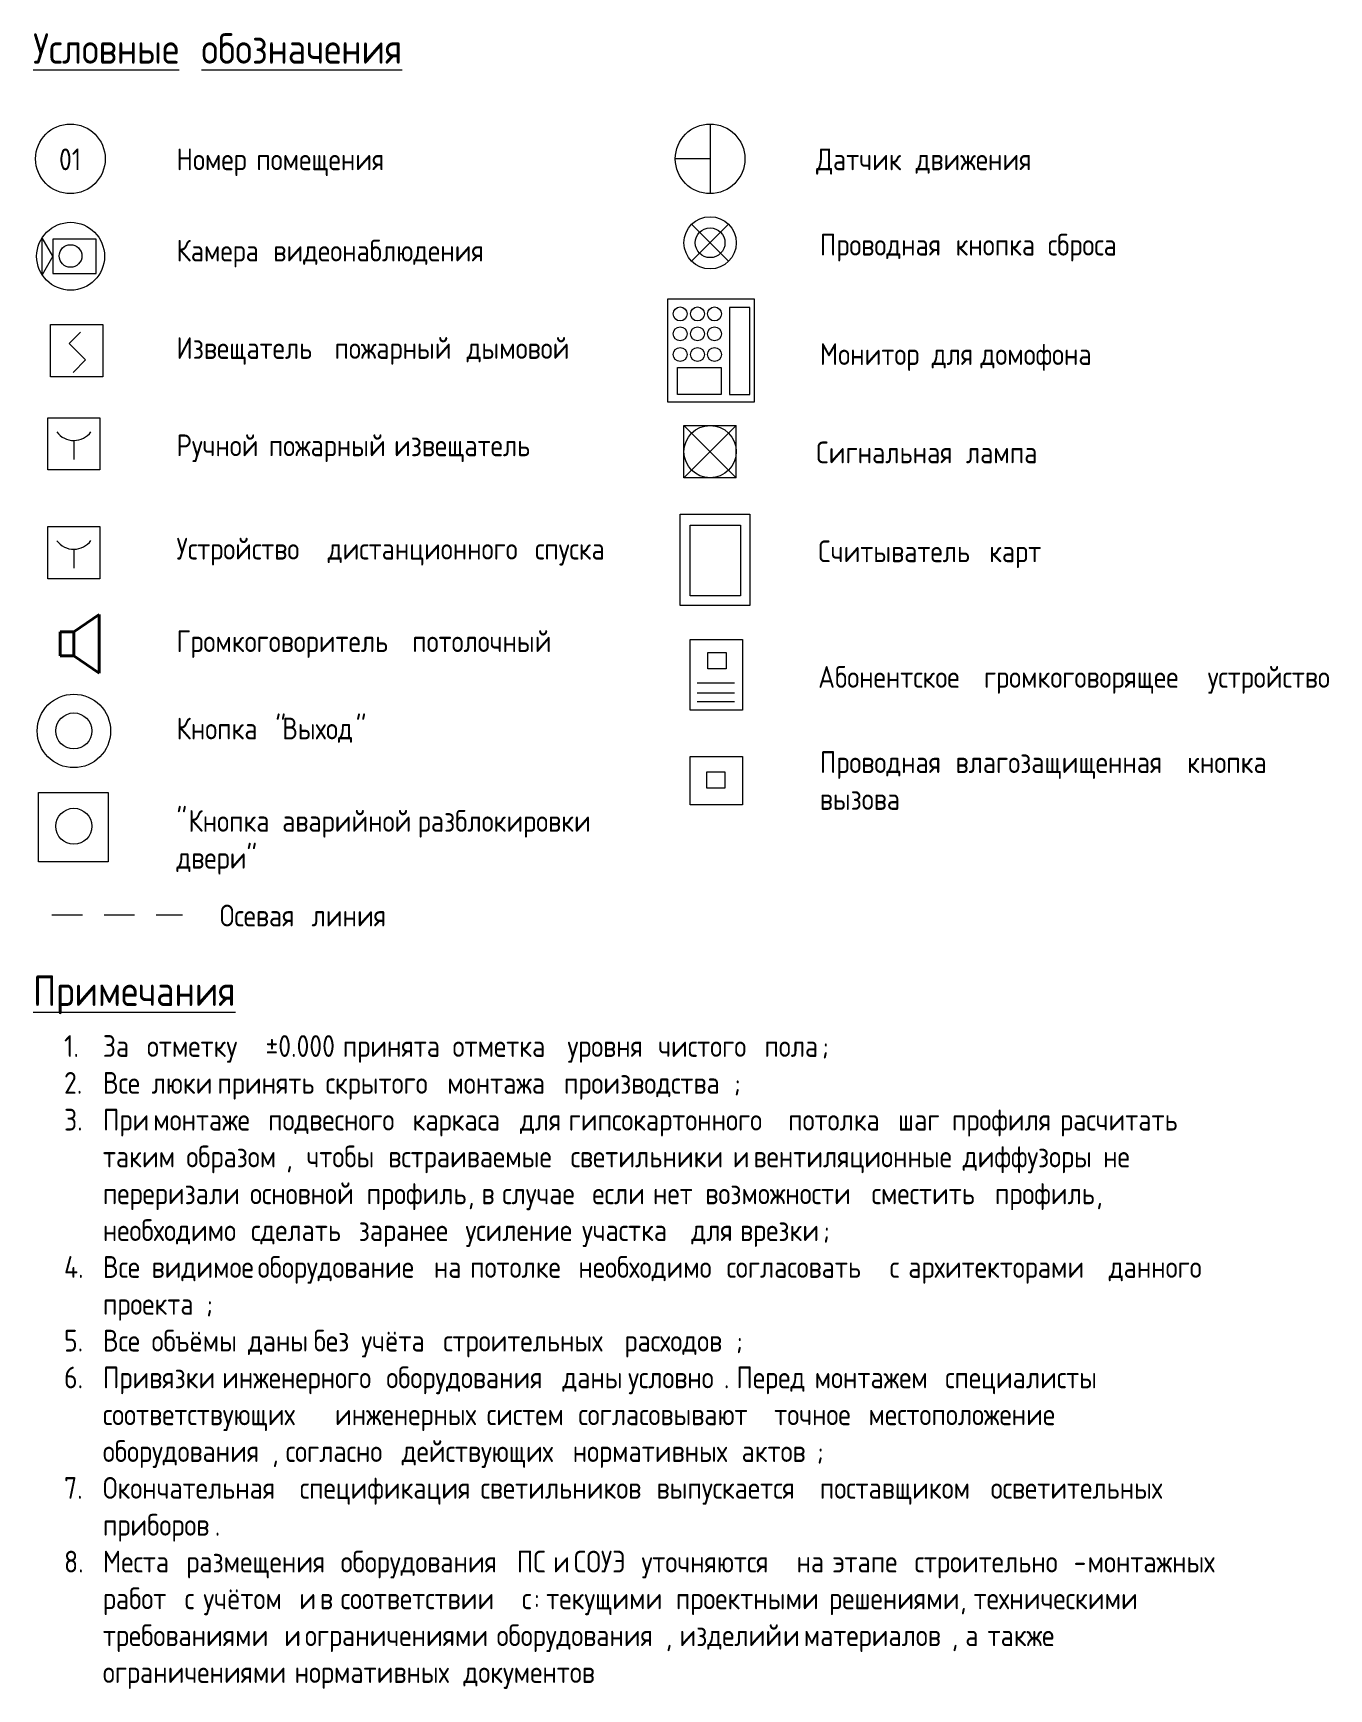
# Model space of a CAD drawing. Header units: millimetres. Extents: x 36059 to 234328, y -8553 to 29000.
# Drawn here: x 84978.3 to 85127.3, y 2999.4 to 3189.7 of the extents above; entities that cross this region are included whole.
import ezdxf

# ---------------------------------------------------------------- set-up
doc = ezdxf.new("R2010")
doc.units = ezdxf.units.MM
doc.linetypes.add('01 Штриховая _4 мм_', pattern=[6, 3.5, -2.5])
for name, color, linetype, lineweight in [('A-DETL', 7, 'Continuous', 9), ('A-DETL-1', 7, '01 Штриховая _4 мм_', 9), ('A-DETL-2', 7, 'Continuous', 40), ('A-DETL-3', 7, 'Continuous', 20), ('G-ANNO-TEXT', 7, 'Continuous', 9)]:
    doc.layers.add(name, color=color, linetype=linetype, lineweight=lineweight)
doc.layers.add('A-DETL-4', color=7, linetype='Continuous', lineweight=9, true_color=0x008040)
doc.styles.add('GOST Common_2', font='GOST_Common.ttf', dxfattribs={"width": 0.9, "height": 3.5})
doc.styles.add('GOST Common_3', font='GOST_Common.ttf', dxfattribs={"width": 0.9, "height": 2.5})

msp = doc.modelspace()

# ---------------------------------------------------------------- texts
at = {"layer": 'G-ANNO-TEXT', "attachment_point": 1}
for s, insert, char_height, width, style in [('\\LУсловные', (84978.33, 3189.7), 3.5, 22.1506, 'GOST Common_2'), ('\\L\\fGOST Common|b0|i0|c204|p34|;\\W.9;\\L ', (84996.61, 3189.7), 3.5, 1.2987, 'GOST Common_2'), ('\\Lобозначения', (84997.68, 3189.7), 3.5, 30.1595, 'GOST Common_2'), ('01', (84981.31, 3176.46), 2.5, 3.319, 'GOST Common_3'), ('Номер', (84994.81, 3176.46), 2.5, 10.1734, 'GOST Common_3'), ('\\fGOST Common|b0|i0|c204|p34|;\\W.9; ', (85003.21, 3176.46), 2.5, 0.938, 'GOST Common_3'), ('помещения', (85003.98, 3176.46), 2.5, 18.543, 'GOST Common_3'), ('Датчик', (85068.33, 3176.46), 2.5, 12.9152, 'GOST Common_3'), ('\\fGOST Common|b0|i0|c204|p34|;\\W.9; ', (85078.99, 3176.46), 2.5, 0.938, 'GOST Common_3'), ('движения', (85079.76, 3176.46), 2.5, 16.0899, 'GOST Common_3'), ('Камера', (84994.81, 3165.97), 2.5, 12.5544, 'GOST Common_3'), ('\\fGOST Common|b0|i0|c204|p34|;\\W.9; ', (85005.17, 3165.97), 2.5, 0.938, 'GOST Common_3'), ('видеонаблюдения', (85005.94, 3165.97), 2.5, 29.8709, 'GOST Common_3'), ('Проводная', (85068.75, 3166.65), 2.5, 17.9658, 'GOST Common_3'), ('\\fGOST Common|b0|i0|c204|p34|;\\W.9; ', (85083.58, 3166.65), 2.5, 0.938, 'GOST Common_3'), ('кнопка', (85084.35, 3166.65), 2.5, 11.9051, 'GOST Common_3'), ('\\fGOST Common|b0|i0|c204|p34|;\\W.9; ', (85094.17, 3166.65), 2.5, 0.938, 'GOST Common_3'), ('сброса', (85094.95, 3166.65), 2.5, 11.3278, 'GOST Common_3'), ('\\fGOST Common|b0|i0|c204|p34|;\\W.9; ', (84994.81, 3161.74), 2.5, 0.938, 'GOST Common_3'), ('Извещатель', (84994.81, 3154.77), 2.5, 21.0683, 'GOST Common_3'), ('\\fGOST Common|b0|i0|c204|p34|;\\W.9; ', (85012.19, 3154.77), 2.5, 0.938, 'GOST Common_3'), ('пожарный', (85012.97, 3154.77), 2.5, 16.5228, 'GOST Common_3'), ('дымовой', (85028.15, 3154.77), 2.5, 14.0696, 'GOST Common_3'), ('Монитор', (85068.75, 3154.07), 2.5, 14.6468, 'GOST Common_3'), ('\\fGOST Common|b0|i0|c204|p34|;\\W.9; ', (85080.84, 3154.07), 2.5, 0.938, 'GOST Common_3'), ('\\fGOST Common|b0|i0|c204|p34|;\\W.9; ', (85086.43, 3154.07), 2.5, 0.938, 'GOST Common_3'), ('домофона', (85087.21, 3154.07), 2.5, 16.5228, 'GOST Common_3'), ('для', (85081.61, 3154.07), 2.5, 5.8443, 'GOST Common_3'), ('Ручной', (84994.81, 3143.58), 2.5, 11.9051, 'GOST Common_3'), ('\\fGOST Common|b0|i0|c204|p34|;\\W.9; ', (85004.63, 3143.58), 2.5, 0.938, 'GOST Common_3'), ('пожарный', (85005.41, 3143.58), 2.5, 16.5228, 'GOST Common_3'), ('\\fGOST Common|b0|i0|c204|p34|;\\W.9; ', (85019.04, 3143.58), 2.5, 0.938, 'GOST Common_3'), ('извещатель', (85019.81, 3143.58), 2.5, 20.8519, 'GOST Common_3'), ('\\fGOST Common|b0|i0|c204|p34|;\\W.9; ', (85037.02, 3143.58), 2.5, 0.938, 'GOST Common_3'), ('Сигнальная', (85068.33, 3142.77), 2.5, 19.9139, 'GOST Common_3'), ('\\fGOST Common|b0|i0|c204|p34|;\\W.9; ', (85084.76, 3142.77), 2.5, 0.938, 'GOST Common_3'), ('лампа', (85085.54, 3142.77), 2.5, 10.3899, 'GOST Common_3'), ('Устройство', (84994.81, 3131.7), 2.5, 20.1304, 'GOST Common_3'), ('\\fGOST Common|b0|i0|c204|p34|;\\W.9; ', (85011.42, 3131.7), 2.5, 0.938, 'GOST Common_3'), ('\\fGOST Common|b0|i0|c204|p34|;\\W.9; ', (85035.23, 3131.7), 2.5, 0.938, 'GOST Common_3'), ('Считыватель', (85068.56, 3131.4), 2.5, 22.8721, 'GOST Common_3'), ('\\fGOST Common|b0|i0|c204|p34|;\\W.9; ', (85087.44, 3131.4), 2.5, 0.938, 'GOST Common_3'), ('дистанционного', (85012.19, 3131.7), 2.5, 27.9228, 'GOST Common_3'), ('спуска', (85036.01, 3131.7), 2.5, 11.3278, 'GOST Common_3'), ('карт', (85088.21, 3131.4), 2.5, 8.5139, 'GOST Common_3'), ('Громкоговоритель', (84994.81, 3121.07), 2.5, 31.8911, 'GOST Common_3'), ('\\fGOST Common|b0|i0|c204|p34|;\\W.9; ', (85021.12, 3121.07), 2.5, 0.938, 'GOST Common_3'), ('потолочный', (85021.9, 3121.07), 2.5, 20.2025, 'GOST Common_3'), ('Абонентское', (85068.56, 3116.96), 2.5, 22.1506, 'GOST Common_3'), ('\\fGOST Common|b0|i0|c204|p34|;\\W.9; ', (85086.84, 3116.96), 2.5, 0.938, 'GOST Common_3'), ('громкоговорящее', (85087.61, 3116.96), 2.5, 30.2316, 'GOST Common_3'), ('\\fGOST Common|b0|i0|c204|p34|;\\W.9; ', (85112.56, 3116.96), 2.5, 0.938, 'GOST Common_3'), ('устройство', (85113.33, 3116.96), 2.5, 19.9139, 'GOST Common_3'), ('Кнопка', (84994.81, 3111.03), 2.5, 12.1215, 'GOST Common_3'), (' "', (85004.81, 3111.03), 2.5, 2.5975, 'GOST Common_3'), ('Выход', (85006.96, 3111.03), 2.5, 10.2456, 'GOST Common_3'), ('\\fGOST Common|b0|i0|c204|p34|;\\W.9;"', (85015.41, 3111.03), 2.5, 1.6595, 'GOST Common_3'), ('Проводная', (85068.75, 3107.16), 2.5, 17.9658, 'GOST Common_3'), ('\\fGOST Common|b0|i0|c204|p34|;\\W.9; ', (85083.58, 3107.16), 2.5, 0.938, 'GOST Common_3'), ('влагозащищенная', (85084.35, 3107.16), 2.5, 31.3139, 'GOST Common_3'), ('\\fGOST Common|b0|i0|c204|p34|;\\W.9; ', (85110.19, 3107.16), 2.5, 0.938, 'GOST Common_3'), ('кнопка', (85110.96, 3107.16), 2.5, 11.9051, 'GOST Common_3'), ('\\fGOST Common|b0|i0|c204|p34|;\\W.9; ', (85120.78, 3107.16), 2.5, 0.938, 'GOST Common_3'), ('\\fGOST Common|b0|i0|c204|p34|;\\W.9;"', (84994.81, 3100.41), 2.5, 1.6595, 'GOST Common_3'), ('вызова', (85068.75, 3102.93), 2.5, 11.9772, 'GOST Common_3'), ('Кнопка', (84996.18, 3100.41), 2.5, 12.1215, 'GOST Common_3'), ('\\fGOST Common|b0|i0|c204|p34|;\\W.9; ', (85006.18, 3100.41), 2.5, 0.938, 'GOST Common_3'), ('аварийной', (85006.96, 3100.41), 2.5, 17.9658, 'GOST Common_3'), ('\\fGOST Common|b0|i0|c204|p34|;\\W.9; ', (85021.78, 3100.41), 2.5, 0.938, 'GOST Common_3'), ('разблокировки', (85022.55, 3100.41), 2.5, 25.3975, 'GOST Common_3'), ('\\fGOST Common|b0|i0|c204|p34|;\\W.9; ', (85043.51, 3100.41), 2.5, 0.938, 'GOST Common_3'), ('двери', (84994.81, 3096.17), 2.5, 9.7405, 'GOST Common_3'), ('\\fGOST Common|b0|i0|c204|p34|;\\W.9;"', (85002.85, 3096.17), 2.5, 1.6595, 'GOST Common_3'), ('Осевая', (84999.79, 3089.53), 2.5, 11.8329, 'GOST Common_3'), ('\\fGOST Common|b0|i0|c204|p34|;\\W.9; ', (85009.55, 3089.53), 2.5, 0.938, 'GOST Common_3'), ('линия', (85010.33, 3089.53), 2.5, 9.7405, 'GOST Common_3'), ('\\LПримечания', (84978.33, 3081.38), 3.5, 28.4278, 'GOST Common_2'), ('1.', (84981.89, 3074.53), 2.5, 5.4117, 'GOST Common_3'), ('За', (84986.35, 3074.53), 2.5, 4.257, 'GOST Common_3'), (' ±0.000 ', (85003.68, 3074.53), 2.5, 12.4101, 'GOST Common_3'), ('\\fGOST Common|b0|i0|c204|p34|;\\W.9; ', (85025.76, 3074.53), 2.5, 0.938, 'GOST Common_3'), ('\\fGOST Common|b0|i0|c204|p34|;\\W.9; ', (85038.98, 3074.53), 2.5, 0.938, 'GOST Common_3'), ('\\fGOST Common|b0|i0|c204|p34|;\\W.9; ', (85049.4, 3074.53), 2.5, 0.938, 'GOST Common_3'), ('\\fGOST Common|b0|i0|c204|p34|;\\W.9; ', (85061.6, 3074.53), 2.5, 0.938, 'GOST Common_3'), ('отметку', (84991.41, 3074.53), 2.5, 14.8633, 'GOST Common_3'), ('принята', (85013.92, 3074.53), 2.5, 14.3582, 'GOST Common_3'), ('отметка', (85026.54, 3074.53), 2.5, 15.0797, 'GOST Common_3'), ('уровня', (85039.75, 3074.53), 2.5, 11.6886, 'GOST Common_3'), ('чистого', (85050.17, 3074.53), 2.5, 13.8532, 'GOST Common_3'), ('пола', (85062.38, 3074.53), 2.5, 8.0089, 'GOST Common_3'), ('\\fGOST Common|b0|i0|c204|p34|;\\W.9;;', (85068.98, 3074.53), 2.5, 0.938, 'GOST Common_3'), ('2.', (84981.89, 3070.29), 2.5, 5.4117, 'GOST Common_3'), ('Все', (84986.35, 3070.29), 2.5, 5.8443, 'GOST Common_3'), ('\\fGOST Common|b0|i0|c204|p34|;\\W.9; ', (84991.18, 3070.29), 2.5, 0.938, 'GOST Common_3'), ('\\fGOST Common|b0|i0|c204|p34|;\\W.9; ', (84998.74, 3070.29), 2.5, 0.938, 'GOST Common_3'), ('\\fGOST Common|b0|i0|c204|p34|;\\W.9; ', (85011.18, 3070.29), 2.5, 0.938, 'GOST Common_3'), ('\\fGOST Common|b0|i0|c204|p34|;\\W.9; ', (85025.17, 3070.29), 2.5, 0.938, 'GOST Common_3'), ('\\fGOST Common|b0|i0|c204|p34|;\\W.9; ', (85038.56, 3070.29), 2.5, 0.938, 'GOST Common_3'), ('люки', (84991.95, 3070.29), 2.5, 8.2253, 'GOST Common_3'), ('принять', (84999.51, 3070.29), 2.5, 14.1418, 'GOST Common_3'), ('скрытого', (85011.95, 3070.29), 2.5, 16.0177, 'GOST Common_3'), ('монтажа', (85025.94, 3070.29), 2.5, 15.2962, 'GOST Common_3'), ('производства', (85039.34, 3070.29), 2.5, 23.6658, 'GOST Common_3'), ('\\fGOST Common|b0|i0|c204|p34|;\\W.9;;', (85058.86, 3070.29), 2.5, 0.938, 'GOST Common_3'), ('3.', (84981.89, 3066.06), 2.5, 5.4117, 'GOST Common_3'), ('При', (84986.35, 3066.06), 2.5, 6.0608, 'GOST Common_3'), ('\\fGOST Common|b0|i0|c204|p34|;\\W.9; ', (84991.35, 3066.06), 2.5, 0.938, 'GOST Common_3'), ('монтаже', (84992.13, 3066.06), 2.5, 15.0797, 'GOST Common_3'), ('\\fGOST Common|b0|i0|c204|p34|;\\W.9; ', (85004.57, 3066.06), 2.5, 0.938, 'GOST Common_3'), ('подвесного', (85005.34, 3066.06), 2.5, 19.1924, 'GOST Common_3'), ('\\fGOST Common|b0|i0|c204|p34|;\\W.9; ', (85021.18, 3066.06), 2.5, 0.938, 'GOST Common_3'), ('каркаса', (85021.95, 3066.06), 2.5, 13.9975, 'GOST Common_3'), ('\\fGOST Common|b0|i0|c204|p34|;\\W.9; ', (85033.5, 3066.06), 2.5, 0.938, 'GOST Common_3'), ('для', (85034.28, 3066.06), 2.5, 5.8443, 'GOST Common_3'), ('\\fGOST Common|b0|i0|c204|p34|;\\W.9; ', (85039.1, 3066.06), 2.5, 0.938, 'GOST Common_3'), ('гипсокартонного', (85039.87, 3066.06), 2.5, 29.6544, 'GOST Common_3'), ('\\fGOST Common|b0|i0|c204|p34|;\\W.9; ', (85064.34, 3066.06), 2.5, 0.938, 'GOST Common_3'), ('потолка', (85065.11, 3066.06), 2.5, 14.3582, 'GOST Common_3'), ('\\fGOST Common|b0|i0|c204|p34|;\\W.9; ', (85076.96, 3066.06), 2.5, 0.938, 'GOST Common_3'), ('шаг', (85077.73, 3066.06), 2.5, 6.5658, 'GOST Common_3'), ('\\fGOST Common|b0|i0|c204|p34|;\\W.9; ', (85083.15, 3066.06), 2.5, 0.938, 'GOST Common_3'), ('профиля', (85083.93, 3066.06), 2.5, 14.1418, 'GOST Common_3'), ('\\fGOST Common|b0|i0|c204|p34|;\\W.9; ', (85095.59, 3066.06), 2.5, 0.938, 'GOST Common_3'), ('расчитать', (85096.37, 3066.06), 2.5, 18.6873, 'GOST Common_3'), ('\\fGOST Common|b0|i0|c204|p34|;\\W.9; ', (85111.79, 3066.06), 2.5, 0.938, 'GOST Common_3'), ('таким', (84986.35, 3061.83), 2.5, 10.6785, 'GOST Common_3'), ('\\fGOST Common|b0|i0|c204|p34|;\\W.9; ', (84995.16, 3061.83), 2.5, 0.938, 'GOST Common_3'), ('образом', (84995.94, 3061.83), 2.5, 13.9253, 'GOST Common_3'), ('чтобы', (85009.75, 3061.83), 2.5, 10.462, 'GOST Common_3'), ('\\fGOST Common|b0|i0|c204|p34|;\\W.9; ', (85018.38, 3061.83), 2.5, 0.938, 'GOST Common_3'), ('встраиваемые', (85019.16, 3061.83), 2.5, 24.4595, 'GOST Common_3'), ('\\fGOST Common|b0|i0|c204|p34|;\\W.9; ', (85039.34, 3061.83), 2.5, 0.938, 'GOST Common_3'), ('светильники', (85040.11, 3061.83), 2.5, 21.6456, 'GOST Common_3'), ('\\fGOST Common|b0|i0|c204|p34|;\\W.9; ', (85057.97, 3061.83), 2.5, 0.938, 'GOST Common_3'), ('\\fGOST Common|b0|i0|c204|p34|;\\W.9;и', (85058.74, 3061.83), 2.5, 1.9481, 'GOST Common_3'), ('\\fGOST Common|b0|i0|c204|p34|;\\W.9; ', (85060.35, 3061.83), 2.5, 0.938, 'GOST Common_3'), ('вентиляционные', (85061.13, 3061.83), 2.5, 28.2114, 'GOST Common_3'), ('\\fGOST Common|b0|i0|c204|p34|;\\W.9; ', (85084.4, 3061.83), 2.5, 0.938, 'GOST Common_3'), ('диффузоры', (85085.18, 3061.83), 2.5, 18.6152, 'GOST Common_3'), ('\\fGOST Common|b0|i0|c204|p34|;\\W.9; ', (85100.53, 3061.83), 2.5, 0.938, 'GOST Common_3'), ('не', (85101.31, 3061.83), 2.5, 3.8962, 'GOST Common_3'), ('\\fGOST Common|b0|i0|c204|p34|;\\W.9; ', (85104.52, 3061.83), 2.5, 0.938, 'GOST Common_3'), (',  ', (85007.43, 3061.83), 2.5, 2.8139, 'GOST Common_3'), ('переризали', (84986.35, 3057.59), 2.5, 19.5532, 'GOST Common_3'), ('\\fGOST Common|b0|i0|c204|p34|;\\W.9; ', (85002.49, 3057.59), 2.5, 0.938, 'GOST Common_3'), ('основной', (85003.26, 3057.59), 2.5, 15.2962, 'GOST Common_3'), ('\\fGOST Common|b0|i0|c204|p34|;\\W.9; ', (85015.88, 3057.59), 2.5, 0.938, 'GOST Common_3'), ('профиль', (85016.66, 3057.59), 2.5, 14.1418, 'GOST Common_3'), ('\\fGOST Common|b0|i0|c204|p34|;\\W.9; ', (85031.48, 3057.59), 2.5, 0.938, 'GOST Common_3'), ('\\fGOST Common|b0|i0|c204|p34|;\\W.9; ', (85041.84, 3057.59), 2.5, 0.938, 'GOST Common_3'), ('\\fGOST Common|b0|i0|c204|p34|;\\W.9; ', (85048.8, 3057.59), 2.5, 0.938, 'GOST Common_3'), ('\\fGOST Common|b0|i0|c204|p34|;\\W.9; ', (85054.81, 3057.59), 2.5, 0.938, 'GOST Common_3'), ('возможности', (85055.59, 3057.59), 2.5, 22.2228, 'GOST Common_3'), ('\\fGOST Common|b0|i0|c204|p34|;\\W.9; ', (85073.92, 3057.59), 2.5, 0.938, 'GOST Common_3'), ('\\fGOST Common|b0|i0|c204|p34|;\\W.9; ', (85088.09, 3057.59), 2.5, 0.938, 'GOST Common_3'), ('профиль', (85088.87, 3057.59), 2.5, 14.1418, 'GOST Common_3'), (', ', (85028.32, 3057.59), 2.5, 1.8759, 'GOST Common_3'), ('\\fGOST Common|b0|i0|c204|p34|;\\W.9;в', (85029.87, 3057.59), 2.5, 1.9481, 'GOST Common_3'), ('случае', (85032.25, 3057.59), 2.5, 11.6165, 'GOST Common_3'), ('если', (85042.61, 3057.59), 2.5, 7.5038, 'GOST Common_3'), ('нет', (85049.58, 3057.59), 2.5, 6.3494, 'GOST Common_3'), ('сместить', (85074.7, 3057.59), 2.5, 16.2342, 'GOST Common_3'), (', ', (85100.53, 3057.59), 2.5, 1.8759, 'GOST Common_3'), ('необходимо', (84986.35, 3053.36), 2.5, 19.6975, 'GOST Common_3'), ('\\fGOST Common|b0|i0|c204|p34|;\\W.9; ', (85002.61, 3053.36), 2.5, 0.938, 'GOST Common_3'), ('\\fGOST Common|b0|i0|c204|p34|;\\W.9; ', (85014.99, 3053.36), 2.5, 0.938, 'GOST Common_3'), ('\\fGOST Common|b0|i0|c204|p34|;\\W.9; ', (85027.25, 3053.36), 2.5, 0.938, 'GOST Common_3'), ('\\fGOST Common|b0|i0|c204|p34|;\\W.9; ', (85040.65, 3053.36), 2.5, 0.938, 'GOST Common_3'), ('\\fGOST Common|b0|i0|c204|p34|;\\W.9; ', (85053.21, 3053.36), 2.5, 0.938, 'GOST Common_3'), ('\\fGOST Common|b0|i0|c204|p34|;\\W.9; ', (85058.8, 3053.36), 2.5, 0.938, 'GOST Common_3'), ('сделать', (85003.38, 3053.36), 2.5, 14.0696, 'GOST Common_3'), ('заранее', (85015.76, 3053.36), 2.5, 13.9253, 'GOST Common_3'), ('усиление', (85028.03, 3053.36), 2.5, 15.2962, 'GOST Common_3'), ('участка', (85041.42, 3053.36), 2.5, 14.2861, 'GOST Common_3'), ('для', (85053.98, 3053.36), 2.5, 5.8443, 'GOST Common_3'), ('врезки', (85059.58, 3053.36), 2.5, 11.5443, 'GOST Common_3'), ('\\fGOST Common|b0|i0|c204|p34|;\\W.9;;', (85069.1, 3053.36), 2.5, 0.938, 'GOST Common_3'), ('4.', (84981.89, 3049.13), 2.5, 5.4117, 'GOST Common_3'), ('Все', (84986.35, 3049.13), 2.5, 5.8443, 'GOST Common_3'), ('\\fGOST Common|b0|i0|c204|p34|;\\W.9; ', (84991.18, 3049.13), 2.5, 0.938, 'GOST Common_3'), ('видимое', (84991.95, 3049.13), 2.5, 13.8532, 'GOST Common_3'), ('\\fGOST Common|b0|i0|c204|p34|;\\W.9; ', (85003.38, 3049.13), 2.5, 0.938, 'GOST Common_3'), ('оборудование', (85004.15, 3049.13), 2.5, 23.5937, 'GOST Common_3'), ('\\fGOST Common|b0|i0|c204|p34|;\\W.9; ', (85023.62, 3049.13), 2.5, 0.938, 'GOST Common_3'), ('на', (85024.39, 3049.13), 2.5, 4.1127, 'GOST Common_3'), ('\\fGOST Common|b0|i0|c204|p34|;\\W.9; ', (85027.79, 3049.13), 2.5, 0.938, 'GOST Common_3'), ('потолке', (85028.56, 3049.13), 2.5, 14.1418, 'GOST Common_3'), ('\\fGOST Common|b0|i0|c204|p34|;\\W.9; ', (85040.23, 3049.13), 2.5, 0.938, 'GOST Common_3'), ('необходимо', (85041, 3049.13), 2.5, 19.6975, 'GOST Common_3'), ('\\fGOST Common|b0|i0|c204|p34|;\\W.9; ', (85057.26, 3049.13), 2.5, 0.938, 'GOST Common_3'), ('согласовать', (85058.03, 3049.13), 2.5, 21.7899, 'GOST Common_3'), ('\\fGOST Common|b0|i0|c204|p34|;\\W.9; ', (85076.01, 3049.13), 2.5, 0.938, 'GOST Common_3'), ('\\fGOST Common|b0|i0|c204|p34|;\\W.9;с', (85076.78, 3049.13), 2.5, 1.6595, 'GOST Common_3'), ('\\fGOST Common|b0|i0|c204|p34|;\\W.9; ', (85078.15, 3049.13), 2.5, 0.938, 'GOST Common_3'), ('архитекторами', (85078.92, 3049.13), 2.5, 26.9848, 'GOST Common_3'), ('\\fGOST Common|b0|i0|c204|p34|;\\W.9; ', (85101.19, 3049.13), 2.5, 0.938, 'GOST Common_3'), ('данного', (85101.96, 3049.13), 2.5, 13.8532, 'GOST Common_3'), ('\\fGOST Common|b0|i0|c204|p34|;\\W.9; ', (85113.39, 3049.13), 2.5, 0.938, 'GOST Common_3'), ('проекта', (84986.35, 3044.89), 2.5, 14.3582, 'GOST Common_3'), ('\\fGOST Common|b0|i0|c204|p34|;\\W.9;;', (84998.2, 3044.89), 2.5, 0.938, 'GOST Common_3'), ('5.', (84981.89, 3040.66), 2.5, 5.4117, 'GOST Common_3'), ('Все', (84986.35, 3040.66), 2.5, 5.8443, 'GOST Common_3'), ('\\fGOST Common|b0|i0|c204|p34|;\\W.9; ', (84991.18, 3040.66), 2.5, 0.938, 'GOST Common_3'), ('объёмы', (84991.95, 3040.66), 2.5, 12.4823, 'GOST Common_3'), ('\\fGOST Common|b0|i0|c204|p34|;\\W.9; ', (85002.25, 3040.66), 2.5, 0.938, 'GOST Common_3'), ('даны', (85003.02, 3040.66), 2.5, 8.2253, 'GOST Common_3'), ('\\fGOST Common|b0|i0|c204|p34|;\\W.9; ', (85009.81, 3040.66), 2.5, 0.938, 'GOST Common_3'), ('без', (85010.58, 3040.66), 2.5, 5.7, 'GOST Common_3'), ('\\fGOST Common|b0|i0|c204|p34|;\\W.9; ', (85015.29, 3040.66), 2.5, 0.938, 'GOST Common_3'), ('учёта', (85016.06, 3040.66), 2.5, 10.462, 'GOST Common_3'), ('\\fGOST Common|b0|i0|c204|p34|;\\W.9; ', (85024.69, 3040.66), 2.5, 0.938, 'GOST Common_3'), ('строительных', (85025.47, 3040.66), 2.5, 24.3152, 'GOST Common_3'), ('\\fGOST Common|b0|i0|c204|p34|;\\W.9; ', (85045.53, 3040.66), 2.5, 0.938, 'GOST Common_3'), ('расходов', (85046.3, 3040.66), 2.5, 15.5127, 'GOST Common_3'), ('\\fGOST Common|b0|i0|c204|p34|;\\W.9;;', (85059.1, 3040.66), 2.5, 0.938, 'GOST Common_3'), ('6.', (84981.89, 3036.43), 2.5, 5.4117, 'GOST Common_3'), ('Привязки', (84986.35, 3036.43), 2.5, 15.657, 'GOST Common_3'), ('\\fGOST Common|b0|i0|c204|p34|;\\W.9; ', (84999.27, 3036.43), 2.5, 0.938, 'GOST Common_3'), ('\\fGOST Common|b0|i0|c204|p34|;\\W.9; ', (85018.14, 3036.43), 2.5, 0.938, 'GOST Common_3'), ('оборудования', (85018.92, 3036.43), 2.5, 23.5937, 'GOST Common_3'), ('\\fGOST Common|b0|i0|c204|p34|;\\W.9; ', (85038.38, 3036.43), 2.5, 0.938, 'GOST Common_3'), ('\\fGOST Common|b0|i0|c204|p34|;\\W.9; ', (85045.94, 3036.43), 2.5, 0.938, 'GOST Common_3'), ('Перед', (85059.16, 3036.43), 2.5, 9.957, 'GOST Common_3'), ('\\fGOST Common|b0|i0|c204|p34|;\\W.9; ', (85067.38, 3036.43), 2.5, 0.938, 'GOST Common_3'), ('\\fGOST Common|b0|i0|c204|p34|;\\W.9; ', (85082.38, 3036.43), 2.5, 0.938, 'GOST Common_3'), ('\\fGOST Common|b0|i0|c204|p34|;\\W.9; ', (85101.31, 3036.43), 2.5, 0.938, 'GOST Common_3'), ('инженерного', (85000.05, 3036.43), 2.5, 21.9342, 'GOST Common_3'), ('даны', (85039.16, 3036.43), 2.5, 8.2253, 'GOST Common_3'), ('условно', (85046.72, 3036.43), 2.5, 13.3481, 'GOST Common_3'), ('. ', (85057.73, 3036.43), 2.5, 1.7316, 'GOST Common_3'), ('монтажем', (85068.15, 3036.43), 2.5, 17.2443, 'GOST Common_3'), ('специалисты', (85083.15, 3036.43), 2.5, 22.0063, 'GOST Common_3'), ('\\fGOST Common|b0|i0|c204|p34|;\\W.9; ', (85012.25, 3032.19), 2.5, 0.938, 'GOST Common_3'), ('\\fGOST Common|b0|i0|c204|p34|;\\W.9; ', (85029.69, 3032.19), 2.5, 0.938, 'GOST Common_3'), ('\\fGOST Common|b0|i0|c204|p34|;\\W.9; ', (85040.23, 3032.19), 2.5, 0.938, 'GOST Common_3'), ('\\fGOST Common|b0|i0|c204|p34|;\\W.9; ', (85062.73, 3032.19), 2.5, 0.938, 'GOST Common_3'), ('\\fGOST Common|b0|i0|c204|p34|;\\W.9; ', (85073.57, 3032.19), 2.5, 0.938, 'GOST Common_3'), ('\\fGOST Common|b0|i0|c204|p34|;\\W.9; ', (85097.62, 3032.19), 2.5, 0.938, 'GOST Common_3'), ('соответствующих', (84986.35, 3032.19), 2.5, 31.3861, 'GOST Common_3'), ('инженерных', (85013.02, 3032.19), 2.5, 20.2025, 'GOST Common_3'), ('систем', (85030.47, 3032.19), 2.5, 11.8329, 'GOST Common_3'), ('согласовывают', (85041, 3032.19), 2.5, 26.3354, 'GOST Common_3'), ('точное', (85063.51, 3032.19), 2.5, 12.1937, 'GOST Common_3'), ('местоположение', (85074.34, 3032.19), 2.5, 28.2114, 'GOST Common_3'), ('оборудования', (84986.35, 3027.96), 2.5, 23.5937, 'GOST Common_3'), ('согласно', (85007.37, 3027.96), 2.5, 15.224, 'GOST Common_3'), ('\\fGOST Common|b0|i0|c204|p34|;\\W.9; ', (85019.93, 3027.96), 2.5, 0.938, 'GOST Common_3'), ('действующих', (85020.7, 3027.96), 2.5, 22.8721, 'GOST Common_3'), ('\\fGOST Common|b0|i0|c204|p34|;\\W.9; ', (85039.57, 3027.96), 2.5, 0.938, 'GOST Common_3'), ('нормативных', (85040.35, 3027.96), 2.5, 22.5835, 'GOST Common_3'), ('\\fGOST Common|b0|i0|c204|p34|;\\W.9; ', (85058.98, 3027.96), 2.5, 0.938, 'GOST Common_3'), ('актов', (85059.76, 3027.96), 2.5, 10.462, 'GOST Common_3'), ('\\fGOST Common|b0|i0|c204|p34|;\\W.9;;', (85068.39, 3027.96), 2.5, 0.938, 'GOST Common_3'), (', ', (85005.82, 3027.96), 2.5, 1.8759, 'GOST Common_3'), ('7.', (84981.89, 3023.73), 2.5, 5.4117, 'GOST Common_3'), ('Окончательная', (84986.35, 3023.73), 2.5, 26.4797, 'GOST Common_3'), ('\\fGOST Common|b0|i0|c204|p34|;\\W.9; ', (85008.2, 3023.73), 2.5, 0.938, 'GOST Common_3'), ('спецификация', (85008.98, 3023.73), 2.5, 24.243, 'GOST Common_3'), ('\\fGOST Common|b0|i0|c204|p34|;\\W.9; ', (85028.98, 3023.73), 2.5, 0.938, 'GOST Common_3'), ('светильников', (85029.75, 3023.73), 2.5, 23.5937, 'GOST Common_3'), ('\\fGOST Common|b0|i0|c204|p34|;\\W.9; ', (85049.22, 3023.73), 2.5, 0.938, 'GOST Common_3'), ('выпускается', (85049.99, 3023.73), 2.5, 21.7899, 'GOST Common_3'), ('\\fGOST Common|b0|i0|c204|p34|;\\W.9; ', (85067.97, 3023.73), 2.5, 0.938, 'GOST Common_3'), ('поставщиком', (85068.75, 3023.73), 2.5, 22.8721, 'GOST Common_3'), ('\\fGOST Common|b0|i0|c204|p34|;\\W.9; ', (85087.62, 3023.73), 2.5, 0.938, 'GOST Common_3'), ('осветительных', (85088.39, 3023.73), 2.5, 26.2633, 'GOST Common_3'), ('\\fGOST Common|b0|i0|c204|p34|;\\W.9; ', (85110.06, 3023.73), 2.5, 0.938, 'GOST Common_3'), ('приборов', (84986.35, 3019.49), 2.5, 15.5848, 'GOST Common_3'), ('\\fGOST Common|b0|i0|c204|p34|;\\W.9;.', (84999.21, 3019.49), 2.5, 0.7937, 'GOST Common_3'), ('8.', (84981.89, 3015.26), 2.5, 5.4117, 'GOST Common_3'), ('Места', (84986.35, 3015.26), 2.5, 10.6785, 'GOST Common_3'), ('\\fGOST Common|b0|i0|c204|p34|;\\W.9; ', (84995.16, 3015.26), 2.5, 0.938, 'GOST Common_3'), ('\\fGOST Common|b0|i0|c204|p34|;\\W.9; ', (85012.9, 3015.26), 2.5, 0.938, 'GOST Common_3'), ('оборудования', (85013.68, 3015.26), 2.5, 23.5937, 'GOST Common_3'), ('\\fGOST Common|b0|i0|c204|p34|;\\W.9; ', (85033.15, 3015.26), 2.5, 0.938, 'GOST Common_3'), ('ПС', (85033.92, 3015.26), 2.5, 4.1127, 'GOST Common_3'), ('\\fGOST Common|b0|i0|c204|p34|;\\W.9; ', (85037.31, 3015.26), 2.5, 0.938, 'GOST Common_3'), ('\\fGOST Common|b0|i0|c204|p34|;\\W.9; ', (85039.69, 3015.26), 2.5, 0.938, 'GOST Common_3'), ('СОУЭ', (85040.47, 3015.26), 2.5, 8.5139, 'GOST Common_3'), ('\\fGOST Common|b0|i0|c204|p34|;\\W.9; ', (85047.49, 3015.26), 2.5, 0.938, 'GOST Common_3'), ('\\fGOST Common|b0|i0|c204|p34|;\\W.9; ', (85065.29, 3015.26), 2.5, 0.938, 'GOST Common_3'), ('\\fGOST Common|b0|i0|c204|p34|;\\W.9; ', (85069.46, 3015.26), 2.5, 0.938, 'GOST Common_3'), ('\\fGOST Common|b0|i0|c204|p34|;\\W.9; ', (85078.87, 3015.26), 2.5, 0.938, 'GOST Common_3'), ('\\fGOST Common|b0|i0|c204|p34|;\\W.9; ', (85115.36, 3015.26), 2.5, 0.938, 'GOST Common_3'), ('размещения', (84995.94, 3015.26), 2.5, 20.5633, 'GOST Common_3'), ('\\fGOST Common|b0|i0|c204|p34|;\\W.9;и', (85038.09, 3015.26), 2.5, 1.9481, 'GOST Common_3'), ('уточняются', (85048.27, 3015.26), 2.5, 20.6354, 'GOST Common_3'), ('на', (85066.07, 3015.26), 2.5, 4.1127, 'GOST Common_3'), ('этапе', (85070.23, 3015.26), 2.5, 10.462, 'GOST Common_3'), ('строительно', (85079.64, 3015.26), 2.5, 22.1506, 'GOST Common_3'), ('\\fGOST Common|b0|i0|c204|p34|;\\W.9;-', (85097.92, 3015.26), 2.5, 1.9481, 'GOST Common_3'), ('монтажных', (85099.52, 3015.26), 2.5, 19.1924, 'GOST Common_3'), ('работ', (84986.35, 3011.03), 2.5, 10.462, 'GOST Common_3'), ('\\fGOST Common|b0|i0|c204|p34|;\\W.9; ', (84994.99, 3011.03), 2.5, 0.938, 'GOST Common_3'), ('\\fGOST Common|b0|i0|c204|p34|;\\W.9;с', (84995.76, 3011.03), 2.5, 1.6595, 'GOST Common_3'), ('\\fGOST Common|b0|i0|c204|p34|;\\W.9; ', (84997.13, 3011.03), 2.5, 0.938, 'GOST Common_3'), ('учётом', (84997.9, 3011.03), 2.5, 12.4101, 'GOST Common_3'), ('\\fGOST Common|b0|i0|c204|p34|;\\W.9; ', (85008.14, 3011.03), 2.5, 0.938, 'GOST Common_3'), ('\\fGOST Common|b0|i0|c204|p34|;\\W.9;и', (85008.92, 3011.03), 2.5, 1.9481, 'GOST Common_3'), ('\\fGOST Common|b0|i0|c204|p34|;\\W.9; ', (85010.52, 3011.03), 2.5, 0.938, 'GOST Common_3'), ('\\fGOST Common|b0|i0|c204|p34|;\\W.9;в', (85011.3, 3011.03), 2.5, 1.9481, 'GOST Common_3'), ('\\fGOST Common|b0|i0|c204|p34|;\\W.9; ', (85012.9, 3011.03), 2.5, 0.938, 'GOST Common_3'), ('соответствии', (85013.68, 3011.03), 2.5, 24.3152, 'GOST Common_3'), ('\\fGOST Common|b0|i0|c204|p34|;\\W.9; ', (85033.74, 3011.03), 2.5, 0.938, 'GOST Common_3'), ('\\fGOST Common|b0|i0|c204|p34|;\\W.9;с', (85034.51, 3011.03), 2.5, 1.6595, 'GOST Common_3'), (': ', (85035.88, 3011.03), 2.5, 1.7316, 'GOST Common_3'), ('текущими', (85037.31, 3011.03), 2.5, 17.1, 'GOST Common_3'), ('\\fGOST Common|b0|i0|c204|p34|;\\W.9; ', (85051.42, 3011.03), 2.5, 0.938, 'GOST Common_3'), ('проектными', (85052.2, 3011.03), 2.5, 20.419, 'GOST Common_3'), ('\\fGOST Common|b0|i0|c204|p34|;\\W.9; ', (85069.04, 3011.03), 2.5, 0.938, 'GOST Common_3'), ('решениями', (85069.82, 3011.03), 2.5, 18.2544, 'GOST Common_3'), ('техническими', (85086.43, 3011.03), 2.5, 23.8101, 'GOST Common_3'), ('\\fGOST Common|b0|i0|c204|p34|;\\W.9; ', (85106.07, 3011.03), 2.5, 0.938, 'GOST Common_3'), (', ', (85084.88, 3011.03), 2.5, 1.8759, 'GOST Common_3'), ('требованиями', (84986.35, 3006.79), 2.5, 24.3152, 'GOST Common_3'), ('\\fGOST Common|b0|i0|c204|p34|;\\W.9; ', (85006.42, 3006.79), 2.5, 0.938, 'GOST Common_3'), ('\\fGOST Common|b0|i0|c204|p34|;\\W.9;и', (85007.19, 3006.79), 2.5, 1.9481, 'GOST Common_3'), ('\\fGOST Common|b0|i0|c204|p34|;\\W.9; ', (85008.8, 3006.79), 2.5, 0.938, 'GOST Common_3'), ('ограничениями', (85009.57, 3006.79), 2.5, 25.7582, 'GOST Common_3'), ('\\fGOST Common|b0|i0|c204|p34|;\\W.9; ', (85030.82, 3006.79), 2.5, 0.938, 'GOST Common_3'), ('оборудования', (85031.6, 3006.79), 2.5, 23.5937, 'GOST Common_3'), ('изделий', (85052.61, 3006.79), 2.5, 13.4924, 'GOST Common_3'), ('\\fGOST Common|b0|i0|c204|p34|;\\W.9; ', (85063.74, 3006.79), 2.5, 0.938, 'GOST Common_3'), ('\\fGOST Common|b0|i0|c204|p34|;\\W.9;и', (85064.52, 3006.79), 2.5, 1.9481, 'GOST Common_3'), ('\\fGOST Common|b0|i0|c204|p34|;\\W.9; ', (85066.13, 3006.79), 2.5, 0.938, 'GOST Common_3'), ('материалов', (85066.9, 3006.79), 2.5, 20.6354, 'GOST Common_3'), ('\\fGOST Common|b0|i0|c204|p34|;\\W.9;а', (85085.47, 3006.79), 2.5, 2.1646, 'GOST Common_3'), ('\\fGOST Common|b0|i0|c204|p34|;\\W.9; ', (85087.26, 3006.79), 2.5, 0.938, 'GOST Common_3'), ('также', (85088.03, 3006.79), 2.5, 10.9671, 'GOST Common_3'), ('\\fGOST Common|b0|i0|c204|p34|;\\W.9; ', (85097.08, 3006.79), 2.5, 0.938, 'GOST Common_3'), (', ', (85051.06, 3006.79), 2.5, 1.8759, 'GOST Common_3'), (', ', (85083.93, 3006.79), 2.5, 1.8759, 'GOST Common_3'), ('ограничениями', (84986.35, 3002.56), 2.5, 25.7582, 'GOST Common_3'), ('\\fGOST Common|b0|i0|c204|p34|;\\W.9; ', (85007.61, 3002.56), 2.5, 0.938, 'GOST Common_3'), ('нормативных', (85008.38, 3002.56), 2.5, 22.5835, 'GOST Common_3'), ('\\fGOST Common|b0|i0|c204|p34|;\\W.9; ', (85027.01, 3002.56), 2.5, 0.938, 'GOST Common_3'), ('документов', (85027.79, 3002.56), 2.5, 20.2025, 'GOST Common_3')]:
    msp.add_mtext(s, dxfattribs=dict(at, insert=insert, char_height=char_height, width=width, style=style))

# ---------------------------------------------------------------- linework, layer by layer
at = {"layer": 'A-DETL'}
for p, q in [((85056.14, 3179.27), (85056.14, 3171.27)), ((85056.14, 3175.27), (85052.14, 3175.27)), ((84980.35, 3156.21), (84986.35, 3156.21)), ((84980.35, 3150.21), (84980.35, 3156.21)), ((84986.35, 3156.21), (84986.35, 3150.21)), ((84983.77, 3155.36), (84982.47, 3154.05)), ((84982.47, 3154.05), (84984.36, 3152.16)), ((84984.36, 3152.16), (84982.93, 3150.72)), ((84986.35, 3150.21), (84980.35, 3150.21)), ((84980.03, 3139.5), (84980.03, 3145.5)), ((84980.03, 3145.5), (84986, 3145.5)), ((84986, 3145.5), (84986, 3139.5)), ((84983.03, 3142.89), (84983.03, 3140.7)), ((84986, 3139.5), (84980.03, 3139.5)), ((85053.86, 3120.01), (85059.86, 3120.01)), ((85053.86, 3111.89), (85053.86, 3120.01)), ((85059.86, 3120.01), (85059.86, 3111.89)), ((85055.87, 3118.5), (85057.98, 3118.5)), ((85055.87, 3116.65), (85055.87, 3118.5)), ((85057.98, 3118.5), (85057.98, 3116.65)), ((85057.98, 3116.65), (85055.87, 3116.65)), ((85054.65, 3115.04), (85058.96, 3115.04)), ((85054.65, 3113.9), (85058.96, 3113.9)), ((85054.65, 3112.89), (85058.96, 3112.89)), ((85059.86, 3111.89), (85053.86, 3111.89)), ((85053.86, 3106.56), (85059.86, 3106.56)), ((85053.86, 3101.01), (85053.86, 3106.56)), ((85059.86, 3106.56), (85059.86, 3101.01)), ((85055.75, 3104.79), (85057.85, 3104.79)), ((85055.75, 3102.93), (85055.75, 3104.79)), ((85057.85, 3104.79), (85057.85, 3102.93)), ((85057.85, 3102.93), (85055.75, 3102.93)), ((85059.86, 3101.01), (85053.86, 3101.01))]:
    msp.add_line(p, q, dxfattribs=at)
for centre in [(84982.62, 3175.27), (85056.14, 3175.27)]:
    msp.add_circle(centre, 4, dxfattribs=at)
msp.add_arc((84983.01, 3145.33), 2.44, 216.7613, 324.0228, dxfattribs=at)
at = {"layer": 'A-DETL-1'}
msp.add_line((84980.49, 3088.35), (84995.49, 3088.35), dxfattribs=at)
at = {"layer": 'A-DETL-2'}
for p, q in [((84983.02, 3120.9), (84985.94, 3122.89)), ((84985.94, 3122.89), (84985.94, 3116.15)), ((84981.46, 3120.9), (84981.46, 3118.14)), ((84983.02, 3120.9), (84981.46, 3120.9)), ((84983.02, 3118.14), (84983.02, 3120.9)), ((84981.46, 3118.14), (84983.02, 3118.14)), ((84983.02, 3118.14), (84985.94, 3116.15))]:
    msp.add_line(p, q, dxfattribs=at)
at = {"layer": 'A-DETL-3'}
for p, q in [((85054.02, 3167.74), (85058.26, 3163.5)), ((85058.26, 3167.74), (85054.02, 3163.5)), ((84980.59, 3164.07), (84979.37, 3166.19)), ((84979.37, 3161.95), (84979.37, 3166.19)), ((84985.59, 3166.05), (84980.59, 3166.05)), ((84980.59, 3166.05), (84980.59, 3162.09)), ((84985.59, 3162.09), (84985.59, 3166.05)), ((84980.59, 3164.07), (84979.37, 3161.95)), ((84980.59, 3162.09), (84985.59, 3162.09)), ((85061.26, 3159.12), (85051.26, 3159.12)), ((85051.26, 3159.12), (85051.26, 3147.35)), ((85060.71, 3158.19), (85058.36, 3158.19)), ((85058.36, 3158.19), (85058.36, 3148.19)), ((85060.71, 3148.19), (85060.71, 3158.19)), ((85061.26, 3147.35), (85061.26, 3159.12)), ((85052.41, 3151.27), (85057.41, 3151.27)), ((85052.41, 3148.19), (85052.41, 3151.27)), ((85057.41, 3151.27), (85057.41, 3148.19)), ((85051.26, 3147.35), (85061.26, 3147.35)), ((85057.41, 3148.19), (85052.41, 3148.19)), ((85058.36, 3148.19), (85060.71, 3148.19)), ((85053.14, 3144.61), (85059.14, 3144.61)), ((85053.14, 3138.61), (85053.14, 3144.61)), ((85053.14, 3144.61), (85059.14, 3138.61)), ((85059.14, 3144.61), (85053.14, 3138.61)), ((85059.14, 3138.61), (85059.14, 3144.61)), ((85059.14, 3138.61), (85053.14, 3138.61)), ((85052.71, 3134.44), (85060.71, 3134.44)), ((85052.71, 3123.93), (85052.71, 3134.44)), ((85053.86, 3133.15), (85059.64, 3133.15)), ((85053.86, 3125.05), (85053.86, 3133.15)), ((85059.64, 3133.15), (85059.64, 3125.05)), ((85060.71, 3134.44), (85060.71, 3123.93)), ((84980.03, 3127), (84980.03, 3133)), ((84980.03, 3133), (84986, 3133)), ((84986, 3133), (84986, 3127)), ((84983.03, 3130.39), (84983.03, 3128.2)), ((84986, 3127), (84980.03, 3127)), ((85060.71, 3123.93), (85052.71, 3123.93)), ((85059.64, 3125.05), (85053.86, 3125.05)), ((84978.96, 3102.44), (84986.96, 3102.44)), ((84978.96, 3094.44), (84978.96, 3102.44)), ((84986.96, 3102.44), (84986.96, 3094.44)), ((84986.96, 3094.44), (84978.96, 3094.44))]:
    msp.add_line(p, q, dxfattribs=at)
for centre, radius in [((84982.64, 3164.07), 3.9), ((85056.14, 3165.62), 3), ((85056.14, 3165.62), 1.71), ((84982.64, 3164.1), 1.3), ((85052.7, 3157.44), 0.8), ((85054.69, 3157.44), 0.8), ((85056.65, 3157.44), 0.8), ((85052.7, 3155.15), 0.8), ((85054.69, 3155.15), 0.8), ((85056.65, 3155.15), 0.8), ((85052.7, 3152.77), 0.8), ((85054.69, 3152.77), 0.8), ((85056.65, 3152.77), 0.8), ((85056.14, 3141.61), 3), ((84983.02, 3098.54), 2.07)]:
    msp.add_circle(centre, radius, dxfattribs=at)
msp.add_arc((84983.01, 3132.83), 2.44, 216.7613, 324.0228, dxfattribs=at)
at = {"layer": 'A-DETL-4'}
for radius in [4.22, 2.07]:
    msp.add_circle((84983.02, 3109.5), radius, dxfattribs=at)

msp.set_redraw_order([(e.dxf.handle, doc.entitydb.next_handle()) for e in msp.query("TEXT MTEXT ATTDEF DIMENSION ARC_DIMENSION")])  # texts and dimensions are drawn at this point

doc.saveas('drawing.dxf')
